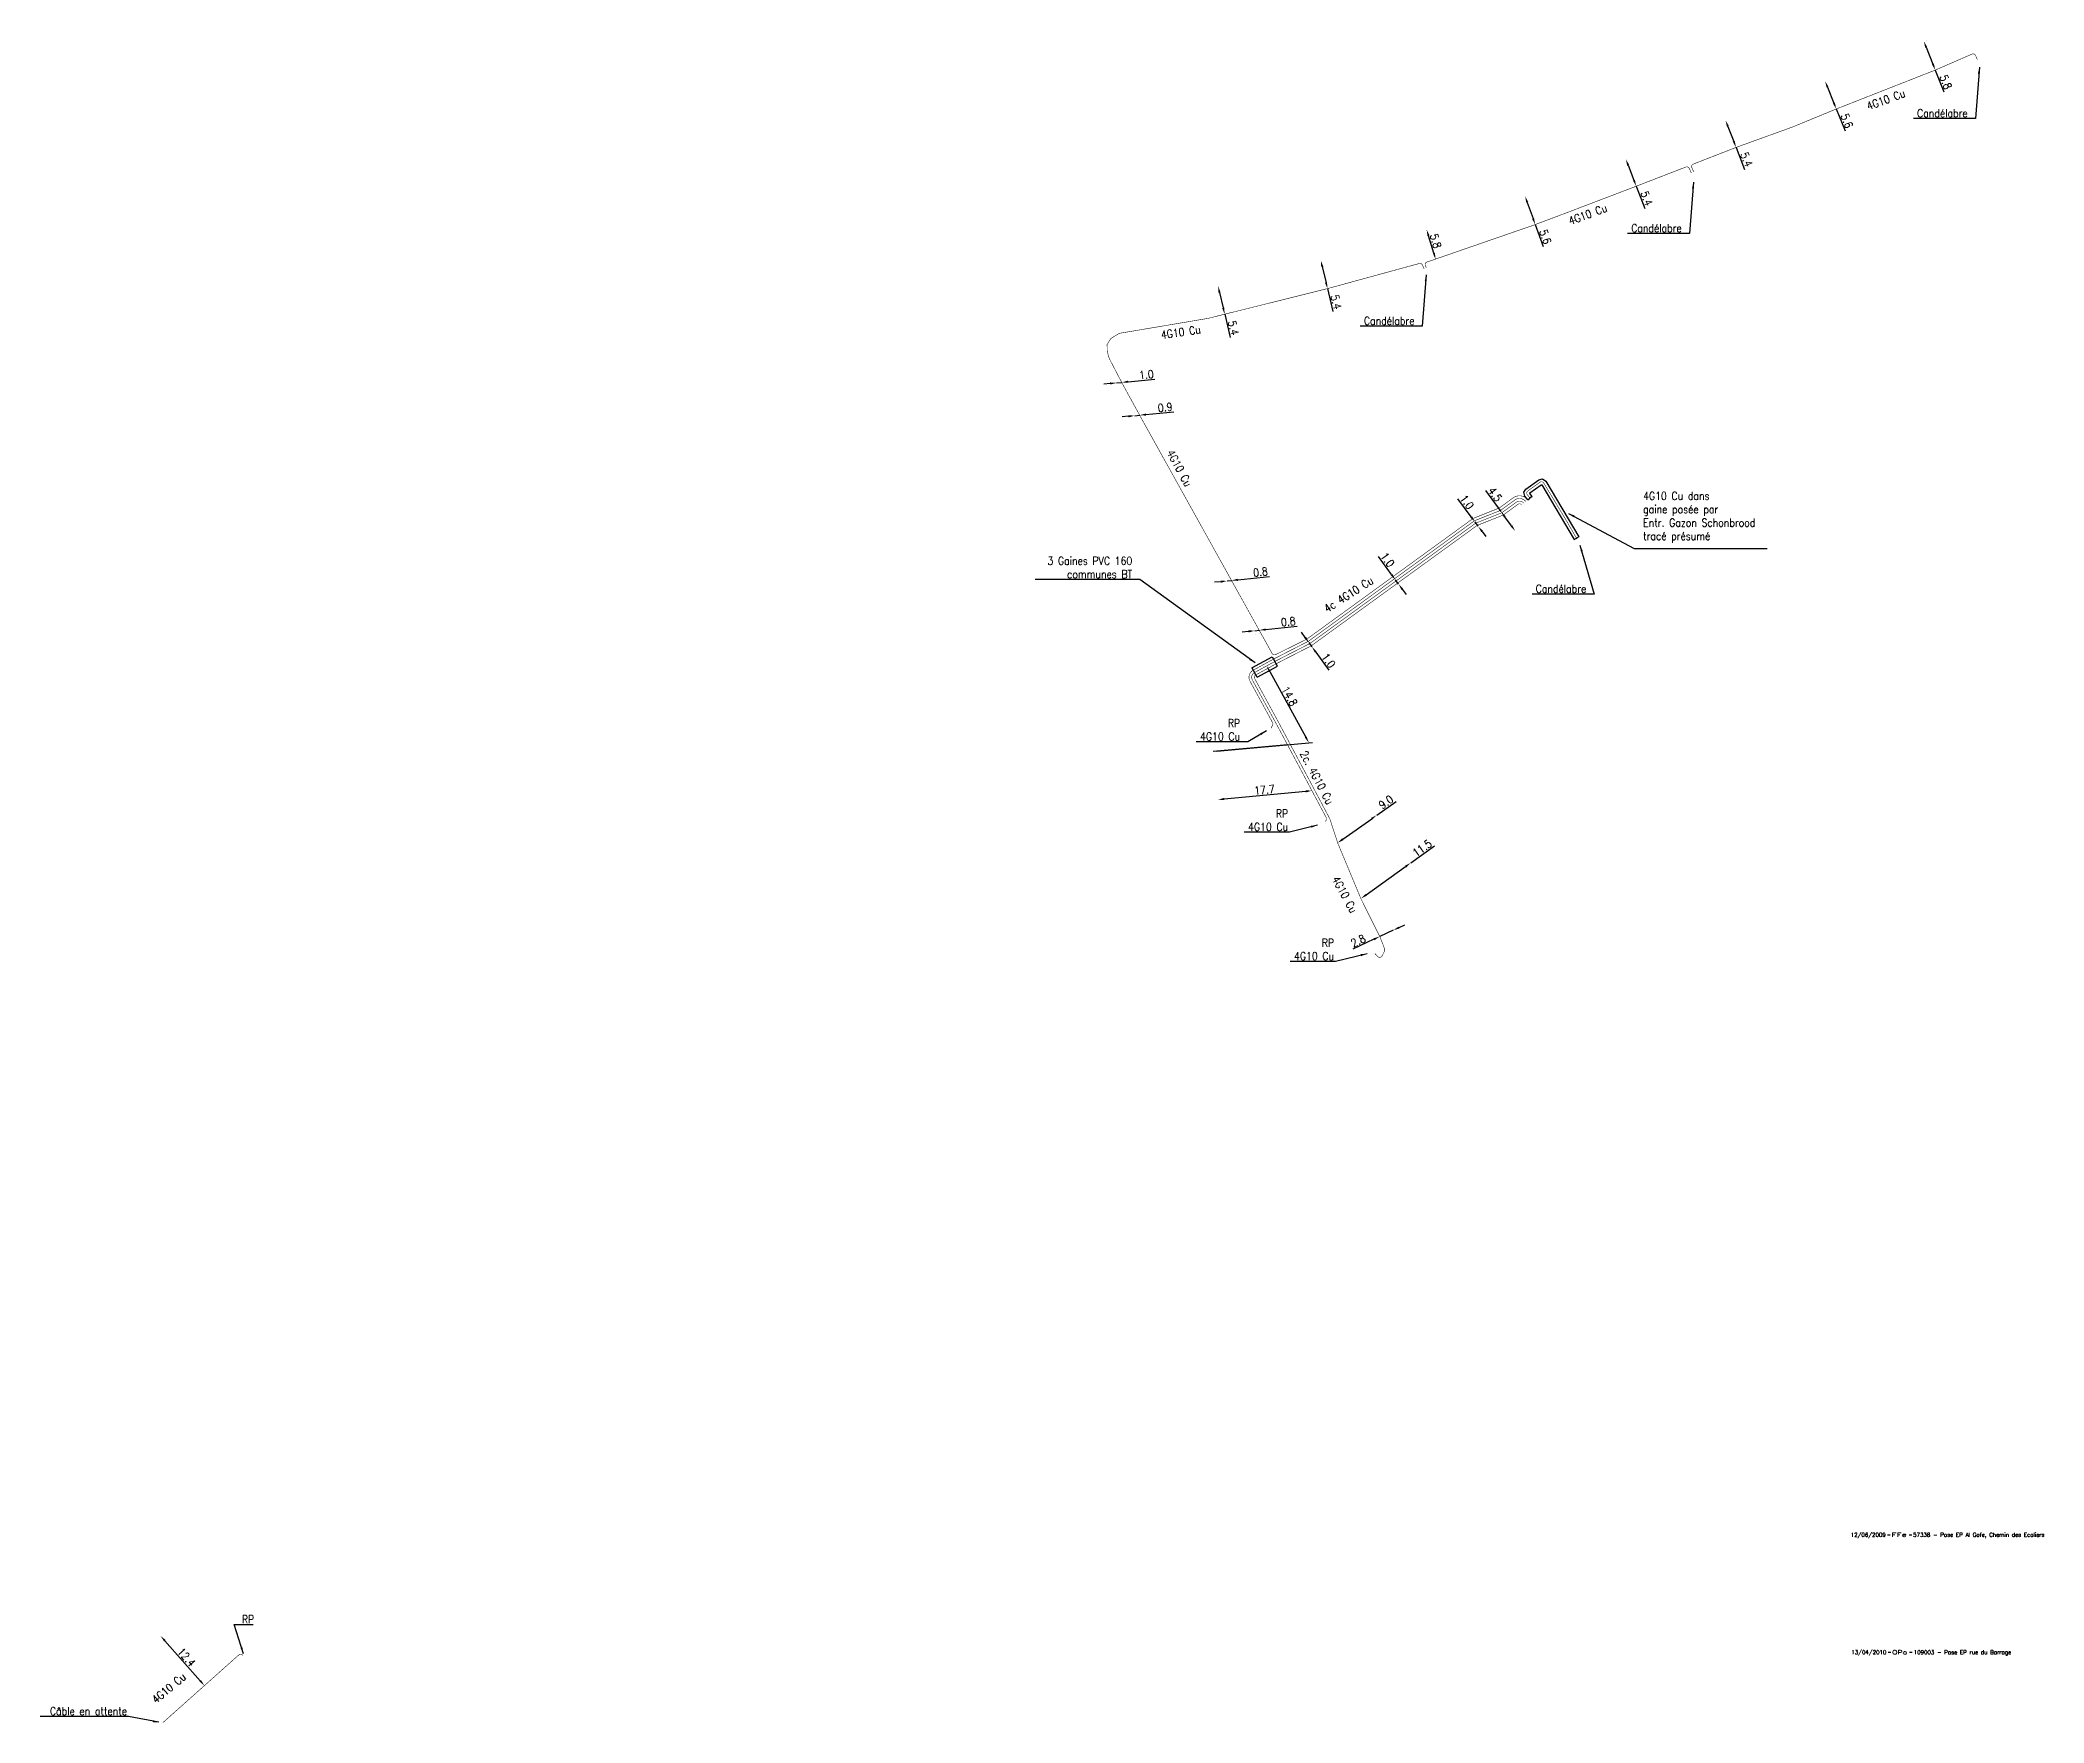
# Model space of a CAD drawing. Header units: millimetres. Extents: x 270011 to 271006, y 126226 to 126740.
# Drawn here: x 270102.3 to 270477.1, y 126225.9 to 126540.7 of the extents above; entities that cross this region are included whole.
import ezdxf
from ezdxf.enums import TextEntityAlignment as Align

# ---------------------------------------------------------------- set-up
doc = ezdxf.new("R2010")
doc.units = ezdxf.units.MM
doc.header["$PDMODE"] = 34
doc.linetypes.add('B_ST_Al', pattern=[2000, 1000, 1000])
doc.linetypes.add('E_ST_Cu', pattern=[2000, 1000, 1000])
doc.layers.get('0').update_dxf_attribs({"linetype": 'CONTINUOUS'})
doc.layers.get('DEFPOINTS').update_dxf_attribs({"linetype": 'CONTINUOUS'})
doc.layers.add('E_110', color=1, linetype='CONTINUOUS')
doc.layers.add('E_400', color=7, linetype='CONTINUOUS')
doc.layers.add('E_910', color=7, linetype='CONTINUOUS', plot=False)
doc.styles.get("Standard").update_dxf_attribs({"font": 'romans.shx', "width": 0.85})
doc.dimstyles.get("Standard").update_dxf_attribs({"dimtxt": 1.5, "dimasz": 1.2, "dimexe": 0.625, "dimexo": 0.625, "dimgap": 0.25, "dimtad": 1, "dimdec": 1, "dimzin": 0, "dimdsep": 46, "dimtxsty": 'Standard', "dimcen": -0.5, "dimadec": 0, "dimazin": 0, "dimtfac": 1, "dimtdec": 1, "dimtmove": 0, "dimatfit": 3, "dimfxl": 0, "dimtolj": 1, "dimtzin": 0, "dimarcsym": 0})

msp = doc.modelspace()

# ---------------------------------------------------------------- texts
at = {"layer": 'E_110', "linetype": 'E_ST_Cu', "width": 0.85}
for s, rotation, p in [('4G10 Cu', 20.1418, (270447.52, 126529.59)), ('4G10 Cu', 20.1418, (270391.77, 126508.13)), ('4G10 Cu', 8.2555, (270315.65, 126486.09)), ('4G10 Cu', 298.5853, (270315.39, 126460.64)), ('4c 4G10 Cu', 32.7097, (270347.04, 126437.01)), ('2c. 4G10 Cu', 297.6989, (270341.09, 126402.74)), ('4G10 Cu', 298.5853, (270346.3, 126380.87))]:
    msp.add_text(s, height=1.5, rotation=rotation, dxfattribs=at).set_placement(p, align=Align.MIDDLE)
at = {"layer": 'E_110', "linetype": 'B_ST_Al', "width": 0.85}
msp.add_text('4G10 Cu', height=1.5, rotation=40, dxfattribs=at).set_placement((270126.4, 126232.39), align=Align.MIDDLE)
at = {"layer": 'E_110', "linetype": 'Continuous', "char_height": 1.5}
for s, insert, attachment_point in [('Candélabre', (270462.81, 126527.04), 6), ('Candélabre', (270409.34, 126505.54), 6), ('Candélabre', (270359.36, 126488.2), 6), ('Candélabre', (270391.48, 126438.08), 6), ('RP\\P4G10 Cu', (270326.75, 126411.68), 6), ('RP\\P4G10 Cu', (270335.73, 126394.77), 6), ('RP\\P4G10 Cu', (270344.32, 126370.6), 6), ('RP', (270140.06, 126245.26), 4)]:
    msp.add_mtext(s, dxfattribs=dict(at, insert=insert, attachment_point=attachment_point))
at = {"layer": 'E_110', "insert": (270118.59, 126228.08), "char_height": 1.5, "attachment_point": 6}
msp.add_mtext('Câble en attente', dxfattribs=at)
at = {"layer": 'E_400', "char_height": 1.5}
for s, insert, attachment_point in [('4G10 Cu dans \\Pgaine posée par\\PEntr. Gazon Schonbrood\\Ptracé présumé', (270402.12, 126451.44), 4), ('3 Gaines PVC 160\\Pcommunes BT', (270306.57, 126442.05), 6)]:
    msp.add_mtext(s, dxfattribs=dict(at, insert=insert, attachment_point=attachment_point))

# ---------------------------------------------------------------- blocks, each defined once
blk = doc.blocks.new('*D0')
at = {"layer": 'DEFPOINTS', "color": 0, "linetype": 'Continuous', "transparency": 16777216}
for p in [(270454.61, 126540.5), (270454.61, 126540.5), (270456.76, 126535.12)]:
    blk.add_point(p, dxfattribs=at)
at = {"layer": 'E_110', "color": 0, "linetype": 'Continuous', "lineweight": -2, "transparency": 16777216}
for p, q in [((270455.06, 126539.39), (270456.31, 126536.23)), ((270455.19, 126540.74), (270455.19, 126540.74)), ((270456.76, 126535.12), (270458.38, 126531.04)), ((270457.34, 126535.35), (270457.34, 126535.35))]:
    blk.add_line(p, q, dxfattribs=at)
at = {"layer": 'E_110', "color": 0, "linetype": 'Continuous', "transparency": 16777216}
for points in [[(270455.24, 126539.46), (270454.87, 126539.32), (270454.61, 126540.5)], [(270456.5, 126536.3), (270456.13, 126536.16), (270456.76, 126535.12)]]:
    blk.add_solid(points, dxfattribs=at)
at = {"layer": 'E_110', "color": 0, "linetype": 'Continuous', "transparency": 16777216, "insert": (270458.72, 126532.89), "char_height": 1.5, "attachment_point": 5, "rotation": 291.7082}
blk.add_mtext('\\A1;5.8', dxfattribs=at)
blk = doc.blocks.new('*D1')
at = {"layer": 'DEFPOINTS', "color": 0, "linetype": 'Continuous', "transparency": 16777216}
for p in [(270436.16, 126533.03), (270436.16, 126533.03), (270438.24, 126527.84)]:
    blk.add_point(p, dxfattribs=at)
at = {"layer": 'E_110', "color": 0, "linetype": 'Continuous', "lineweight": -2, "transparency": 16777216}
for p, q in [((270436.6, 126531.92), (270437.8, 126528.95)), ((270438.24, 126527.84), (270439.87, 126523.78))]:
    blk.add_line(p, q, dxfattribs=at)
at = {"layer": 'E_110', "color": 0, "linetype": 'Continuous', "transparency": 16777216}
for points in [[(270436.79, 126531.99), (270436.42, 126531.84), (270436.16, 126533.03)], [(270437.98, 126529.02), (270437.61, 126528.87), (270438.24, 126527.84)]]:
    blk.add_solid(points, dxfattribs=at)
at = {"layer": 'E_110', "color": 0, "linetype": 'Continuous', "transparency": 16777216, "insert": (270440.21, 126525.62), "char_height": 1.5, "attachment_point": 5, "rotation": 291.8936}
blk.add_mtext('\\A1;5.6', dxfattribs=at)
blk = doc.blocks.new('*D2')
at = {"layer": 'DEFPOINTS', "color": 0, "linetype": 'Continuous', "transparency": 16777216}
for p in [(270417.54, 126525.68), (270417.54, 126525.68), (270419.5, 126520.65)]:
    blk.add_point(p, dxfattribs=at)
at = {"layer": 'E_110', "color": 0, "linetype": 'Continuous', "lineweight": -2, "transparency": 16777216}
for p, q in [((270417.98, 126524.56), (270419.06, 126521.77)), ((270419.5, 126520.65), (270421.1, 126516.52))]:
    blk.add_line(p, q, dxfattribs=at)
at = {"layer": 'E_110', "color": 0, "linetype": 'Continuous', "transparency": 16777216}
for points in [[(270418.16, 126524.64), (270417.79, 126524.49), (270417.54, 126525.68)], [(270419.25, 126521.84), (270418.88, 126521.7), (270419.5, 126520.65)]]:
    blk.add_solid(points, dxfattribs=at)
at = {"layer": 'E_110', "color": 0, "linetype": 'Continuous', "transparency": 16777216, "insert": (270421.45, 126518.39), "char_height": 1.5, "attachment_point": 5, "rotation": 291.2275}
blk.add_mtext('\\A1;5.4', dxfattribs=at)
blk = doc.blocks.new('*D3')
at = {"layer": 'DEFPOINTS', "color": 0, "linetype": 'Continuous', "transparency": 16777216}
for p in [(270398.89, 126518.43), (270398.89, 126518.43), (270400.83, 126513.39)]:
    blk.add_point(p, dxfattribs=at)
at = {"layer": 'E_110', "color": 0, "linetype": 'Continuous', "lineweight": -2, "transparency": 16777216}
for p, q in [((270399.32, 126517.31), (270400.4, 126514.51)), ((270400.83, 126513.39), (270402.42, 126509.25))]:
    blk.add_line(p, q, dxfattribs=at)
at = {"layer": 'E_110', "color": 0, "linetype": 'Continuous', "transparency": 16777216}
for points in [[(270399.51, 126517.38), (270399.13, 126517.24), (270398.89, 126518.43)], [(270400.58, 126514.58), (270400.21, 126514.44), (270400.83, 126513.39)]]:
    blk.add_solid(points, dxfattribs=at)
at = {"layer": 'E_110', "color": 0, "linetype": 'Continuous', "transparency": 16777216, "insert": (270402.77, 126511.12), "char_height": 1.5, "attachment_point": 5, "rotation": 291.0175}
blk.add_mtext('\\A1;5.4', dxfattribs=at)
blk = doc.blocks.new('*D4')
at = {"layer": 'DEFPOINTS', "color": 0, "linetype": 'Continuous', "transparency": 16777216}
for p in [(270380.05, 126511.48), (270380.05, 126511.48), (270381.94, 126506.21)]:
    blk.add_point(p, dxfattribs=at)
at = {"layer": 'E_110', "color": 0, "linetype": 'Continuous', "lineweight": -2, "transparency": 16777216}
for p, q in [((270380.46, 126510.35), (270381.53, 126507.34)), ((270381.94, 126506.21), (270383.41, 126502.09))]:
    blk.add_line(p, q, dxfattribs=at)
at = {"layer": 'E_110', "color": 0, "linetype": 'Continuous', "transparency": 16777216}
for points in [[(270380.65, 126510.42), (270380.27, 126510.28), (270380.05, 126511.48)], [(270381.72, 126507.4), (270381.35, 126507.27), (270381.94, 126506.21)]]:
    blk.add_solid(points, dxfattribs=at)
at = {"layer": 'E_110', "color": 0, "linetype": 'Continuous', "transparency": 16777216, "insert": (270383.82, 126503.92), "char_height": 1.5, "attachment_point": 5, "rotation": 289.6772}
blk.add_mtext('\\A1;5.6', dxfattribs=at)
blk = doc.blocks.new('*D5')
at = {"layer": 'DEFPOINTS', "color": 0, "linetype": 'Continuous', "transparency": 16777216}
for p in [(270361.63, 126505.27), (270361.63, 126505.27), (270363.32, 126499.73)]:
    blk.add_point(p, dxfattribs=at)
at = {"layer": 'E_110', "color": 0, "linetype": 'Continuous', "lineweight": -2, "transparency": 16777216}
for p, q in [((270362.97, 126500.87), (270361.98, 126504.13)), ((270363.92, 126499.91), (270363.92, 126499.91))]:
    blk.add_line(p, q, dxfattribs=at)
at = {"layer": 'E_110', "color": 0, "linetype": 'Continuous', "transparency": 16777216}
for points in [[(270362.17, 126504.18), (270361.79, 126504.07), (270361.63, 126505.27)], [(270363.16, 126500.93), (270362.78, 126500.82), (270363.32, 126499.73)]]:
    blk.add_solid(points, dxfattribs=at)
at = {"layer": 'E_110', "color": 0, "linetype": 'Continuous', "transparency": 16777216, "insert": (270363.32, 126503.14), "char_height": 1.5, "attachment_point": 5, "rotation": 286.9838}
blk.add_mtext('\\A1;5.8', dxfattribs=at)
blk = doc.blocks.new('*D6')
at = {"layer": 'DEFPOINTS', "color": 0, "linetype": 'Continuous', "transparency": 16777216}
for p in [(270341.84, 126499.49), (270341.84, 126499.49), (270343.08, 126494.23)]:
    blk.add_point(p, dxfattribs=at)
at = {"layer": 'E_110', "color": 0, "linetype": 'Continuous', "lineweight": -2, "transparency": 16777216}
for p, q in [((270342.12, 126498.32), (270342.81, 126495.4)), ((270343.08, 126494.23), (270344.1, 126489.92))]:
    blk.add_line(p, q, dxfattribs=at)
at = {"layer": 'E_110', "color": 0, "linetype": 'Continuous', "transparency": 16777216}
for points in [[(270342.31, 126498.36), (270341.92, 126498.27), (270341.84, 126499.49)], [(270343, 126495.44), (270342.61, 126495.35), (270343.08, 126494.23)]]:
    blk.add_solid(points, dxfattribs=at)
at = {"layer": 'E_110', "color": 0, "linetype": 'Continuous', "transparency": 16777216, "insert": (270344.7, 126491.72), "char_height": 1.5, "attachment_point": 5, "rotation": 283.3036}
blk.add_mtext('\\A1;5.4', dxfattribs=at)
blk = doc.blocks.new('*D7')
at = {"layer": 'DEFPOINTS', "color": 0, "linetype": 'Continuous', "transparency": 16777216}
for p in [(270322.62, 126494.69), (270322.62, 126494.69), (270323.86, 126489.44)]:
    blk.add_point(p, dxfattribs=at)
at = {"layer": 'E_110', "color": 0, "linetype": 'Continuous', "lineweight": -2, "transparency": 16777216}
for p, q in [((270322.89, 126493.53), (270323.58, 126490.61)), ((270323.86, 126489.44), (270324.89, 126485.08))]:
    blk.add_line(p, q, dxfattribs=at)
at = {"layer": 'E_110', "color": 0, "linetype": 'Continuous', "transparency": 16777216}
for points in [[(270323.09, 126493.57), (270322.7, 126493.48), (270322.62, 126494.69)], [(270323.78, 126490.65), (270323.39, 126490.56), (270323.86, 126489.44)]]:
    blk.add_solid(points, dxfattribs=at)
at = {"layer": 'E_110', "color": 0, "linetype": 'Continuous', "transparency": 16777216, "insert": (270325.49, 126486.89), "char_height": 1.5, "attachment_point": 5, "rotation": 283.3036}
blk.add_mtext('\\A1;5.4', dxfattribs=at)
blk = doc.blocks.new('*D8')
at = {"layer": 'DEFPOINTS', "color": 0, "linetype": 'Continuous', "transparency": 16777216}
for p in [(270355.4, 126374.19), (270355.4, 126374.19), (270352.86, 126373)]:
    blk.add_point(p, dxfattribs=at)
at = {"layer": 'E_110', "color": 0, "linetype": 'Continuous', "lineweight": -2, "transparency": 16777216}
for p, q in [((270355.4, 126374.19), (270352.86, 126373)), ((270356.48, 126374.7), (270357.57, 126375.21)), ((270351.78, 126372.49), (270347.82, 126370.63))]:
    blk.add_line(p, q, dxfattribs=at)
at = {"layer": 'E_110', "color": 0, "linetype": 'Continuous', "transparency": 16777216}
for points in [[(270356.4, 126374.88), (270356.57, 126374.52), (270355.4, 126374.19)], [(270351.69, 126372.67), (270351.86, 126372.31), (270352.86, 126373)]]:
    blk.add_solid(points, dxfattribs=at)
at = {"layer": 'E_110', "color": 0, "linetype": 'Continuous', "transparency": 16777216, "insert": (270348.83, 126372.21), "char_height": 1.5, "attachment_point": 5, "rotation": 25.1495}
blk.add_mtext('\\A1;2.8', dxfattribs=at)
blk = doc.blocks.new('*D9')
at = {"layer": 'DEFPOINTS', "color": 0, "linetype": 'Continuous', "transparency": 16777216}
for p in [(270358.67, 126386.8), (270358.67, 126386.8), (270349.33, 126380.1)]:
    blk.add_point(p, dxfattribs=at)
at = {"layer": 'E_110', "color": 0, "linetype": 'Continuous', "lineweight": -2, "transparency": 16777216}
for p, q in [((270358.67, 126386.8), (270363.07, 126389.95)), ((270350.3, 126380.8), (270357.7, 126386.1))]:
    blk.add_line(p, q, dxfattribs=at)
at = {"layer": 'E_110', "color": 0, "linetype": 'Continuous', "transparency": 16777216}
for points in [[(270357.58, 126386.27), (270357.82, 126385.94), (270358.67, 126386.8)], [(270350.19, 126380.96), (270350.42, 126380.64), (270349.33, 126380.1)]]:
    blk.add_solid(points, dxfattribs=at)
at = {"layer": 'E_110', "color": 0, "linetype": 'Continuous', "transparency": 16777216, "insert": (270360.78, 126389.54), "char_height": 1.5, "attachment_point": 5, "rotation": 35.6266}
blk.add_mtext('\\A1;11.5', dxfattribs=at)
blk = doc.blocks.new('*D10')
at = {"layer": 'DEFPOINTS', "color": 0, "linetype": 'Continuous', "transparency": 16777216}
for p in [(270352.33, 126395.74), (270352.33, 126395.74), (270344.99, 126390.53)]:
    blk.add_point(p, dxfattribs=at)
at = {"layer": 'E_110', "color": 0, "linetype": 'Continuous', "lineweight": -2, "transparency": 16777216}
for p, q in [((270352.33, 126395.74), (270355.9, 126398.27)), ((270345.97, 126391.22), (270351.35, 126395.04))]:
    blk.add_line(p, q, dxfattribs=at)
at = {"layer": 'E_110', "color": 0, "linetype": 'Continuous', "transparency": 16777216}
for points in [[(270351.24, 126395.21), (270351.47, 126394.88), (270352.33, 126395.74)], [(270345.86, 126391.39), (270346.09, 126391.06), (270344.99, 126390.53)]]:
    blk.add_solid(points, dxfattribs=at)
at = {"layer": 'E_110', "color": 0, "linetype": 'Continuous', "transparency": 16777216, "insert": (270354.03, 126398.17), "char_height": 1.5, "attachment_point": 5, "rotation": 35.3611}
blk.add_mtext('\\A1;9.0', dxfattribs=at)
blk = doc.blocks.new('*D11')
at = {"layer": 'DEFPOINTS', "color": 0, "linetype": 'Continuous', "transparency": 16777216}
for p in [(270340.2, 126400.29), (270322.58, 126398.62), (270322.58, 126398.62)]:
    blk.add_point(p, dxfattribs=at)
at = {"layer": 'E_110', "color": 0, "linetype": 'Continuous', "lineweight": -2, "transparency": 16777216}
blk.add_line((270339.01, 126400.17), (270323.77, 126398.73), dxfattribs=at)
at = {"layer": 'E_110', "color": 0, "linetype": 'Continuous', "transparency": 16777216}
for points in [[(270338.99, 126400.37), (270339.02, 126399.97), (270340.2, 126400.29)], [(270323.75, 126398.93), (270323.79, 126398.53), (270322.58, 126398.62)]]:
    blk.add_solid(points, dxfattribs=at)
at = {"layer": 'E_110', "color": 0, "linetype": 'Continuous', "transparency": 16777216, "insert": (270331.29, 126400.45), "char_height": 1.5, "attachment_point": 5, "rotation": 5.4099}
blk.add_mtext('\\A1;17.7', dxfattribs=at)
blk = doc.blocks.new('*D12')
at = {"layer": 'DEFPOINTS', "color": 0, "linetype": 'Continuous', "transparency": 16777216}
for p in [(270303.63, 126476.59), (270303.63, 126476.59), (270304.6, 126476.69)]:
    blk.add_point(p, dxfattribs=at)
at = {"layer": 'E_110', "color": 0, "linetype": 'Continuous', "lineweight": -2, "transparency": 16777216}
for p, q in [((270302.44, 126476.48), (270301.24, 126476.36)), ((270303.63, 126476.59), (270304.6, 126476.69)), ((270305.79, 126476.81), (270310.8, 126477.3))]:
    blk.add_line(p, q, dxfattribs=at)
at = {"layer": 'E_110', "color": 0, "linetype": 'Continuous', "transparency": 16777216}
for points in [[(270302.42, 126476.68), (270302.46, 126476.28), (270303.63, 126476.59)], [(270305.77, 126477.01), (270305.81, 126476.61), (270304.6, 126476.69)]]:
    blk.add_solid(points, dxfattribs=at)
at = {"layer": 'E_110', "color": 0, "linetype": 'Continuous', "transparency": 16777216, "insert": (270309.21, 126478.15), "char_height": 1.5, "attachment_point": 5, "rotation": 5.6482}
blk.add_mtext('\\A1;1.0', dxfattribs=at)
blk = doc.blocks.new('*D13')
at = {"layer": 'DEFPOINTS', "color": 0, "linetype": 'Continuous', "transparency": 16777216}
for p in [(270307.05, 126470.46), (270307.05, 126470.46), (270307.95, 126470.55)]:
    blk.add_point(p, dxfattribs=at)
at = {"layer": 'E_110', "color": 0, "linetype": 'Continuous', "lineweight": -2, "transparency": 16777216}
for p, q in [((270306.99, 126471.08), (270306.99, 126471.08)), ((270307.05, 126470.46), (270307.95, 126470.55)), ((270307.88, 126471.17), (270307.88, 126471.17)), ((270309.14, 126470.67), (270314.37, 126471.18)), ((270305.86, 126470.34), (270304.66, 126470.22))]:
    blk.add_line(p, q, dxfattribs=at)
at = {"layer": 'E_110', "color": 0, "linetype": 'Continuous', "transparency": 16777216}
for points in [[(270305.84, 126470.54), (270305.88, 126470.14), (270307.05, 126470.46)], [(270309.12, 126470.86), (270309.16, 126470.47), (270307.95, 126470.55)]]:
    blk.add_solid(points, dxfattribs=at)
at = {"layer": 'E_110', "color": 0, "linetype": 'Continuous', "transparency": 16777216, "insert": (270312.72, 126472.02), "char_height": 1.5, "attachment_point": 5, "rotation": 5.6482}
blk.add_mtext('\\A1;0.9', dxfattribs=at)
blk = doc.blocks.new('*D14')
at = {"layer": 'DEFPOINTS', "color": 0, "linetype": 'Continuous', "transparency": 16777216}
for p in [(270324.32, 126439.53), (270324.32, 126439.53), (270325.11, 126439.62)]:
    blk.add_point(p, dxfattribs=at)
at = {"layer": 'E_110', "color": 0, "linetype": 'Continuous', "lineweight": -2, "transparency": 16777216}
for p, q in [((270323.12, 126439.4), (270321.93, 126439.28)), ((270324.32, 126439.53), (270325.11, 126439.62)), ((270326.31, 126439.75), (270332.23, 126440.39))]:
    blk.add_line(p, q, dxfattribs=at)
at = {"layer": 'E_110', "color": 0, "linetype": 'Continuous', "transparency": 16777216}
for points in [[(270323.1, 126439.6), (270323.15, 126439.2), (270324.32, 126439.53)], [(270326.28, 126439.95), (270326.33, 126439.55), (270325.11, 126439.62)]]:
    blk.add_solid(points, dxfattribs=at)
at = {"layer": 'E_110', "color": 0, "linetype": 'Continuous', "transparency": 16777216, "insert": (270330.55, 126441.21), "char_height": 1.5, "attachment_point": 5, "rotation": 6.1521}
blk.add_mtext('\\A1;0.8', dxfattribs=at)
blk = doc.blocks.new('*D15')
at = {"layer": 'DEFPOINTS', "color": 0, "linetype": 'Continuous', "transparency": 16777216}
for p in [(270329.52, 126430.23), (270329.52, 126430.23), (270330.32, 126430.32)]:
    blk.add_point(p, dxfattribs=at)
at = {"layer": 'E_110', "color": 0, "linetype": 'Continuous', "lineweight": -2, "transparency": 16777216}
for p, q in [((270328.33, 126430.1), (270327.13, 126429.97)), ((270329.52, 126430.23), (270330.32, 126430.32)), ((270329.59, 126429.61), (270329.59, 126429.61)), ((270330.38, 126429.69), (270330.38, 126429.69)), ((270331.51, 126430.44), (270337.43, 126431.08))]:
    blk.add_line(p, q, dxfattribs=at)
at = {"layer": 'E_110', "color": 0, "linetype": 'Continuous', "transparency": 16777216}
for points in [[(270328.31, 126430.3), (270328.35, 126429.9), (270329.52, 126430.23)], [(270331.49, 126430.64), (270331.53, 126430.25), (270330.32, 126430.32)]]:
    blk.add_solid(points, dxfattribs=at)
at = {"layer": 'E_110', "color": 0, "linetype": 'Continuous', "transparency": 16777216, "insert": (270335.75, 126431.91), "char_height": 1.5, "attachment_point": 5, "rotation": 6.1521}
blk.add_mtext('\\A1;0.8', dxfattribs=at)
blk = doc.blocks.new('GIS_MODF')
at = {"color": 0, "linetype": 'Continuous', "flags": 128}
for points in [[(-2.26, -0.01), (-1.76, -0.01)], [(1.76, -0.01), (2.26, -0.01)]]:
    blk.add_lwpolyline(points, dxfattribs=at)
at = {"color": 0, "linetype": 'Continuous'}
blk.add_attdef('DATE', text='', height=0.75, dxfattribs=at).set_placement((-2.58, -0.39), align=Align.RIGHT)
at = {"color": 0, "linetype": 'Continuous', "width": 3.590909}
blk.add_attdef('USER', text='', height=0.75, dxfattribs=at).set_placement((-1.52, -0.39), (1.31, -0.39), align=Align.FIT)
at = {"color": 0, "linetype": 'Continuous'}
blk.add_attdef('DESC', (2.53, -0.39), '', height=0.75, dxfattribs=at)
blk = doc.blocks.new('*D16')
at = {"layer": 'DEFPOINTS', "color": 0, "linetype": 'Continuous', "transparency": 16777216}
for p in [(270331.71, 126423.64), (270321.73, 126407.61), (270339.6, 126409.26)]:
    blk.add_point(p, dxfattribs=at)
at = {"layer": 'E_110', "color": 0, "linetype": 'Continuous', "lineweight": -2, "transparency": 16777216}
for p, q in [((270331.04, 126423.58), (270331.04, 126423.58)), ((270332.29, 126422.59), (270339.02, 126410.31)), ((270322.41, 126407.68), (270340.28, 126409.32))]:
    blk.add_line(p, q, dxfattribs=at)
at = {"layer": 'E_110', "color": 0, "linetype": 'Continuous', "transparency": 16777216}
for points in [[(270332.47, 126422.68), (270332.12, 126422.49), (270331.71, 126423.64)], [(270339.2, 126410.41), (270338.85, 126410.22), (270339.6, 126409.26)]]:
    blk.add_solid(points, dxfattribs=at)
at = {"layer": 'E_110', "color": 0, "linetype": 'Continuous', "transparency": 16777216, "insert": (270335.97, 126417.96), "char_height": 1.5, "attachment_point": 5, "rotation": 298.739}
blk.add_mtext('\\A1;14.8', dxfattribs=at)
blk = doc.blocks.new('*D17')
at = {"layer": 'DEFPOINTS', "color": 0, "linetype": 'Continuous', "transparency": 16777216}
for p in [(270321.73, 126407.61), (270321.73, 126407.61), (270335.6, 126408.89)]:
    blk.add_point(p, dxfattribs=at)
at = {"layer": 'E_110', "color": 0, "linetype": 'Continuous', "lineweight": -2, "transparency": 16777216}
blk.add_line((270335.6, 126408.89), (270321.73, 126407.61), dxfattribs=at)
blk = doc.blocks.new('_None')
blk = doc.blocks.new('*D21')
at = {"layer": 'DEFPOINTS', "color": 0, "linetype": 'Continuous', "transparency": 16777216}
for p in [(270339.61, 126428.01), (270340.19, 126427.2), (270340.19, 126427.2)]:
    blk.add_point(p, dxfattribs=at)
at = {"layer": 'E_110', "color": 0, "linetype": 'Continuous', "lineweight": -2, "transparency": 16777216}
for p, q in [((270338.9, 126428.98), (270338.2, 126429.95)), ((270339.61, 126428.01), (270340.19, 126427.2)), ((270340.9, 126426.23), (270343.35, 126422.83))]:
    blk.add_line(p, q, dxfattribs=at)
at = {"layer": 'E_110', "color": 0, "linetype": 'Continuous', "transparency": 16777216}
for points in [[(270339.07, 126429.1), (270338.74, 126428.86), (270339.61, 126428.01)], [(270341.06, 126426.34), (270340.74, 126426.11), (270340.19, 126427.2)]]:
    blk.add_solid(points, dxfattribs=at)
at = {"layer": 'E_110', "color": 0, "linetype": 'Continuous', "transparency": 16777216, "insert": (270343.29, 126424.63), "char_height": 1.5, "attachment_point": 5, "rotation": 305.9076}
blk.add_mtext('\\A1;1.0', dxfattribs=at)
blk = doc.blocks.new('*D22')
at = {"layer": 'DEFPOINTS', "color": 0, "linetype": 'Continuous', "transparency": 16777216}
for p in [(270355.79, 126439.75), (270356.38, 126438.95), (270356.38, 126438.95)]:
    blk.add_point(p, dxfattribs=at)
at = {"layer": 'E_110', "color": 0, "linetype": 'Continuous', "lineweight": -2, "transparency": 16777216}
for p, q in [((270355.08, 126440.73), (270352.62, 126444.12)), ((270356.38, 126438.95), (270355.79, 126439.75)), ((270355.87, 126438.58), (270355.87, 126438.58)), ((270357.08, 126437.97), (270357.79, 126437))]:
    blk.add_line(p, q, dxfattribs=at)
at = {"layer": 'E_110', "color": 0, "linetype": 'Continuous', "transparency": 16777216}
for points in [[(270355.24, 126440.84), (270354.92, 126440.61), (270355.79, 126439.75)], [(270357.24, 126438.09), (270356.92, 126437.86), (270356.38, 126438.95)]]:
    blk.add_solid(points, dxfattribs=at)
at = {"layer": 'E_110', "color": 0, "linetype": 'Continuous', "transparency": 16777216, "insert": (270354.31, 126443.49), "char_height": 1.5, "attachment_point": 5, "rotation": 305.9805}
blk.add_mtext('\\A1;1.0', dxfattribs=at)
blk = doc.blocks.new('*D23')
at = {"layer": 'DEFPOINTS', "color": 0, "linetype": 'Continuous', "transparency": 16777216}
for p in [(270370.68, 126450.57), (270371.27, 126449.76), (270371.27, 126449.76)]:
    blk.add_point(p, dxfattribs=at)
at = {"layer": 'E_110', "color": 0, "linetype": 'Continuous', "lineweight": -2, "transparency": 16777216}
for p, q in [((270369.97, 126451.53), (270367.48, 126454.91)), ((270371.27, 126449.76), (270370.68, 126450.57)), ((270371.99, 126448.8), (270372.7, 126447.83))]:
    blk.add_line(p, q, dxfattribs=at)
at = {"layer": 'E_110', "color": 0, "linetype": 'Continuous', "transparency": 16777216}
for points in [[(270370.13, 126451.65), (270369.81, 126451.41), (270370.68, 126450.57)], [(270372.15, 126448.92), (270371.83, 126448.68), (270371.27, 126449.76)]]:
    blk.add_solid(points, dxfattribs=at)
at = {"layer": 'E_110', "color": 0, "linetype": 'Continuous', "transparency": 16777216, "insert": (270369.17, 126454.3), "char_height": 1.5, "attachment_point": 5, "rotation": 306.4009}
blk.add_mtext('\\A1;1.0', dxfattribs=at)
blk = doc.blocks.new('*D24')
at = {"layer": 'DEFPOINTS', "color": 0, "linetype": 'Continuous', "transparency": 16777216}
for p in [(270375.54, 126452.51), (270378.19, 126448.87), (270378.19, 126448.87)]:
    blk.add_point(p, dxfattribs=at)
at = {"layer": 'E_110', "color": 0, "linetype": 'Continuous', "lineweight": -2, "transparency": 16777216}
for p, q in [((270375.54, 126452.51), (270372.68, 126456.43)), ((270377.49, 126449.84), (270376.25, 126451.54))]:
    blk.add_line(p, q, dxfattribs=at)
at = {"layer": 'E_110', "color": 0, "linetype": 'Continuous', "transparency": 16777216}
for points in [[(270376.41, 126451.66), (270376.09, 126451.42), (270375.54, 126452.51)], [(270377.65, 126449.96), (270377.33, 126449.72), (270378.19, 126448.87)]]:
    blk.add_solid(points, dxfattribs=at)
at = {"layer": 'E_110', "color": 0, "linetype": 'Continuous', "transparency": 16777216, "insert": (270374.42, 126455.74), "char_height": 1.5, "attachment_point": 5, "rotation": 306.1169}
blk.add_mtext('\\A1;4.5', dxfattribs=at)
blk = doc.blocks.new('*D19')
at = {"layer": 'DEFPOINTS', "color": 0, "linetype": 'Continuous', "transparency": 16777216}
for p in [(270124.86, 126242.16), (270133.06, 126232.86), (270133.06, 126232.86)]:
    blk.add_point(p, dxfattribs=at)
at = {"layer": 'E_110', "color": 0, "linetype": 'Continuous', "lineweight": -2, "transparency": 16777216}
blk.add_line((270125.65, 126241.26), (270132.27, 126233.76), dxfattribs=at)
at = {"layer": 'E_110', "color": 0, "linetype": 'Continuous', "transparency": 16777216}
for points in [[(270125.8, 126241.39), (270125.5, 126241.13), (270124.86, 126242.16)], [(270132.42, 126233.89), (270132.12, 126233.63), (270133.06, 126232.86)]]:
    blk.add_solid(points, dxfattribs=at)
at = {"layer": 'E_110', "color": 0, "linetype": 'Continuous', "transparency": 16777216, "insert": (270129.71, 126238.17), "char_height": 1.5, "attachment_point": 5, "rotation": 311.4128}
blk.add_mtext('\\A1;12.4', dxfattribs=at)

# ---------------------------------------------------------------- dimensions: what is measured, and where the dimension line sits
at = {"layer": 'E_110', "linetype": 'Continuous'}
for base, p1, p2, angle, picture, middle in [((270454.61, 126540.5), (270456.76, 126535.12), (270454.61, 126540.5), 291.7082, '*D0', (270457.79, 126532.52)), ((270436.16, 126533.03), (270438.24, 126527.84), (270436.16, 126533.03), 291.8936, '*D1', (270439.28, 126525.25)), ((270417.54, 126525.68), (270419.5, 126520.65), (270417.54, 126525.68), 291.2275, '*D2', (270420.52, 126518.02)), ((270398.89, 126518.43), (270400.83, 126513.39), (270398.89, 126518.43), 291.0175, '*D3', (270401.84, 126510.76)), ((270380.05, 126511.48), (270381.94, 126506.21), (270380.05, 126511.48), 289.6772, '*D4', (270382.88, 126503.58)), ((270361.63, 126505.27), (270363.32, 126499.73), (270361.63, 126505.27), 286.9838, '*D5', (270362.37, 126502.85)), ((270341.84, 126499.49), (270343.08, 126494.23), (270341.84, 126499.49), 283.3036, '*D6', (270343.73, 126491.49)), ((270322.62, 126494.69), (270323.86, 126489.44), (270322.62, 126494.69), 283.3036, '*D7', (270324.52, 126486.66)), ((270303.63, 126476.59), (270304.6, 126476.69), (270303.63, 126476.59), 5.6482, '*D12', (270309.31, 126477.16)), ((270307.05, 126470.46), (270307.95, 126470.55), (270307.05, 126470.46), 5.6482, '*D13', (270312.82, 126471.03)), ((270371.27, 126449.76), (270370.68, 126450.57), (270371.27, 126449.76), 126.4009, '*D23', (270368.37, 126453.7)), ((270378.19, 126448.87), (270375.54, 126452.51), (270378.19, 126448.87), 126.1169, '*D24', (270373.61, 126455.15)), ((270356.38, 126438.95), (270355.79, 126439.75), (270356.38, 126438.95), 125.9805, '*D22', (270353.5, 126442.91)), ((270324.32, 126439.53), (270325.11, 126439.62), (270324.32, 126439.53), 6.1521, '*D14', (270330.65, 126440.22)), ((270329.52, 126430.23), (270330.32, 126430.32), (270329.52, 126430.23), 6.1521, '*D15', (270335.86, 126430.91)), ((270340.19, 126427.2), (270339.61, 126428.01), (270340.19, 126427.2), 125.9076, '*D21', (270342.48, 126424.04)), ((270322.58, 126398.62), (270340.2, 126400.29), (270322.58, 126398.62), 5.4099, '*D11', (270331.39, 126399.45)), ((270352.33, 126395.74), (270344.99, 126390.53), (270352.33, 126395.74), 215.3611, '*D10', (270354.6, 126397.35)), ((270358.67, 126386.8), (270349.33, 126380.1), (270358.67, 126386.8), 215.6266, '*D9', (270361.36, 126388.72)), ((270355.4, 126374.19), (270352.86, 126373), (270355.4, 126374.19), 205.1495, '*D8', (270349.25, 126371.31)), ((270133.06, 126232.86), (270124.86, 126242.16), (270133.06, 126232.86), 131.4128, '*D19', (270128.96, 126237.51))]:
    dim = msp.add_linear_dim(base=base, p1=p1, p2=p2, angle=angle, dimstyle='Standard', dxfattribs=at)
    dim.commit()
    dim.dimension.update_dxf_attribs({"geometry": picture, "text_midpoint": middle, "dimtype": 160})
dim = msp.add_linear_dim(base=(270339.6, 126409.26), p1=(270331.71, 126423.64), p2=(270321.73, 126407.61), angle=118.739, text='14.8', dimstyle='Standard', dxfattribs=at)
dim.commit()
dim.dimension.update_dxf_attribs({"geometry": '*D16', "text_midpoint": (270335.09, 126417.48), "dimtype": 160})
dim = msp.add_linear_dim(base=(270321.73, 126407.61), p1=(270335.6, 126408.89), p2=(270321.73, 126407.61), angle=5.2612, text=' ', dimstyle='Standard', override={"dimblk1": 'None', "dimblk2": 'None', "dimsah": 1}, dxfattribs=at)
dim.commit()
dim.dimension.update_dxf_attribs({"geometry": '*D17', "text_midpoint": (270328.43, 126408.23), "dimtype": 160})

# ---------------------------------------------------------------- linework, layer by layer
at = {"layer": 'E_110', "linetype": 'E_ST_Cu', "const_width": 0.1, "flags": 128}
for points in [[(270411.58, 126516.06), (270411.22, 126516.86, -0.428559), (270411.5, 126517.53), (270419.5, 126520.65), (270430.09, 126524.48), (270438.24, 126527.84), (270456.76, 126535.12), (270463.62, 126538.11, -0.414214), (270464.28, 126537.85), (270464.62, 126537.08)], [(270411.12, 126515.87), (270410.74, 126516.72, 0.400013), (270410.1, 126516.98), (270400.83, 126513.39), (270386.88, 126508.07), (270381.94, 126506.21), (270361.69, 126499.2, 0.44025), (270361.4, 126498.52), (270361.58, 126498.11)], [(270380.56, 126454.72, 0.400449), (270377.82, 126455.09), (270375.26, 126453.22, -0.062753), (270375.15, 126453.16), (270370.55, 126451.32, 0.062155), (270370.11, 126451.08), (270355.35, 126440.36), (270339.2, 126428.64, -0.042614), (270339.13, 126428.6), (270333.44, 126425.79, -0.433602), (270332.73, 126425.97), (270307.95, 126470.55), (270304.6, 126476.69), (270302.27, 126481.17), (270301.9, 126482.45), (270301.86, 126483.76), (270302.58, 126484.91), (270304.15, 126485.86), (270320.79, 126488.67), (270320.79, 126488.67), (270323.86, 126489.44), (270323.86, 126489.44), (270343.08, 126494.23), (270360.25, 126498.93, -0.368796), (270360.84, 126498.65), (270361.16, 126497.92)], [(270380.95, 126455.04), (270380.46, 126455.66, -0.426769), (270380.56, 126456.38), (270382.81, 126458, -0.437908), (270383.53, 126457.85), (270387.55, 126451.19), (270389.75, 126447.37)], [(270380.16, 126454.41, 0.399303), (270378.11, 126454.68), (270375.56, 126452.82, -0.062753), (270375.34, 126452.69), (270370.73, 126450.86, 0.062155), (270370.41, 126450.68), (270355.64, 126439.96), (270339.56, 126428.28, -0.038904), (270339.42, 126428.2), (270333, 126424.92), (270329.19, 126422.83, 0.413399), (270328.59, 126420.79), (270332.82, 126413.02, -0.248902), (270332.83, 126412.56), (270332.54, 126411.99)], [(270379.77, 126454.11, 0.397014), (270378.41, 126454.28), (270375.85, 126452.41, -0.062753), (270375.52, 126452.23), (270370.92, 126450.39, 0.062155), (270370.7, 126450.27), (270355.93, 126439.55), (270339.85, 126427.87, -0.038947), (270339.65, 126427.75), (270333.26, 126424.49), (270329.43, 126422.39, 0.413399), (270329.03, 126421.03), (270333.69, 126412.48), (270339.42, 126401.72), (270342.85, 126395.26, -0.410114), (270342.65, 126394.58), (270342.62, 126394.57)], [(270379.38, 126453.8, 0.390165), (270378.7, 126453.87), (270376.14, 126452.01, -0.062753), (270375.71, 126451.77), (270371.1, 126449.93, 0.062155), (270371, 126449.87), (270356.23, 126439.15), (270340.17, 126427.49, -0.03877), (270339.91, 126427.33), (270333.52, 126424.06), (270329.67, 126421.95, 0.413399), (270329.47, 126421.27), (270334.13, 126412.72), (270339.86, 126401.95), (270343.52, 126395.04), (270344.99, 126390.53), (270349.33, 126380.1), (270352.86, 126373), (270353.53, 126371.36), (270353.71, 126370.82), (270353.71, 126370.19), (270353.3, 126369.39, -0.511406), (270352.5, 126369.26), (270351.94, 126369.83)], [(270125.28, 126225.92), (270133.06, 126232.86), (270139.5, 126238.61, -0.415056), (270140.21, 126238.56), (270140.27, 126238.5)]]:
    msp.add_lwpolyline(points, format="xyb", dxfattribs=at)
at = {"layer": 'E_400', "color": 7, "linetype": 'CONTINUOUS'}
for p, q in [((270379.82, 126456.12), (270380.18, 126456.72)), ((270380, 126455.43), (270379.82, 126456.12)), ((270380.18, 126456.72), (270382.61, 126458.46)), ((270380.89, 126455.96), (270380.93, 126456.03)), ((270380.91, 126455.89), (270380.89, 126455.96)), ((270381.34, 126455.34), (270380.91, 126455.89)), ((270380.93, 126456.03), (270383.02, 126457.53)), ((270382.61, 126458.46), (270383.32, 126458.62)), ((270383.02, 126457.53), (270383.1, 126457.55)), ((270383.1, 126457.55), (270383.16, 126457.5)), ((270383.16, 126457.5), (270389.23, 126447.28)), ((270383.32, 126458.62), (270383.91, 126458.2)), ((270383.91, 126458.2), (270390.09, 126447.79)), ((270380.55, 126454.73), (270380, 126455.43)), ((270380.55, 126454.73), (270380.95, 126455.04)), ((270381.34, 126455.34), (270380.95, 126455.04)), ((270389.23, 126447.28), (270389.66, 126447.54)), ((270390.09, 126447.79), (270389.66, 126447.54)), ((270328.95, 126423.26), (270332.76, 126425.36)), ((270328.95, 126423.26), (270329.43, 126422.39)), ((270329.91, 126421.51), (270329.43, 126422.39)), ((270329.91, 126421.51), (270333.72, 126423.6)), ((270332.76, 126425.36), (270333.24, 126424.48)), ((270333.72, 126423.6), (270333.24, 126424.48))]:
    msp.add_line(p, q, dxfattribs=at)

# ---------------------------------------------------------------- block references
at = {"layer": 'E_910'}
ref = msp.add_blockref('GIS_MODF', (270450.08, 126261.09), dxfattribs=at)
ref.add_attrib('DATE', '12/06/2009', dxfattribs={"layer": '0', "color": 0, "linetype": 'Continuous', "height": 0.75}).set_placement((270447.5, 126260.7), align=Align.RIGHT)
ref.add_attrib('USER', 'FFe', dxfattribs={"layer": '0', "color": 0, "linetype": 'Continuous', "height": 0.75, "width": 1.54902}).set_placement((270448.57, 126260.7), (270451.39, 126260.7), align=Align.FIT)
ref.add_attrib('DESC', '57338 - Pose EP Al Gofe, Chemin des Ecoliers', (270452.61, 126260.7), dxfattribs={"layer": '0', "color": 0, "linetype": 'Continuous', "height": 0.75})
ref = msp.add_blockref('GIS_MODF', (270450.19, 126239.1), dxfattribs=at)
ref.add_attrib('DATE', '13/04/2010', dxfattribs={"layer": '0', "color": 0, "linetype": 'Continuous', "height": 0.75}).set_placement((270447.61, 126238.71), align=Align.RIGHT)
ref.add_attrib('USER', 'OPo', dxfattribs={"layer": '0', "color": 0, "linetype": 'Continuous', "height": 0.75, "width": 1.338983}).set_placement((270448.68, 126238.71), (270451.5, 126238.71), align=Align.FIT)
ref.add_attrib('DESC', '109003 - Pose EP rue du Barrage', (270452.72, 126238.71), dxfattribs={"layer": '0', "color": 0, "linetype": 'Continuous', "height": 0.75})

msp.set_redraw_order([(e.dxf.handle, doc.entitydb.next_handle()) for e in msp.query("TEXT MTEXT ATTDEF DIMENSION ARC_DIMENSION")])  # texts and dimensions are drawn at this point

# ---------------------------------------------------------------- leaders
at = {"layer": 'E_110', "linetype": 'Continuous', "annotation_type": 0, "has_hookline": 1}
for points, hookline_direction, text_width in [([(270465.01, 126535.65), (270464.26, 126526.04), (270463.06, 126526.04)], 1, 10.14), ([(270411.54, 126514.15), (270410.79, 126504.54), (270409.59, 126504.54)], 1, 10.14), ([(270361.56, 126496.82), (270360.81, 126487.2), (270359.61, 126487.2)], 1, 10.14), ([(270390.31, 126446.25), (270392.93, 126437.08), (270391.73, 126437.08)], 1, 10.14), ([(270331.67, 126411.52), (270328.2, 126409.43), (270327, 126409.43)], 1, 8.2), ([(270341.21, 126393.85), (270335.98, 126392.52)], 1, 8.2), ([(270350.48, 126369.8), (270344.57, 126368.35)], 1, 8.2), ([(270140.35, 126238.81), (270138.61, 126244.26), (270139.81, 126244.26)], 0, 2.12)]:
    msp.add_leader(points, dimstyle='Standard', dxfattribs=dict(at, hookline_direction=hookline_direction, text_width=text_width))
at = {"layer": 'E_110', "annotation_type": 0, "has_hookline": 1, "hookline_direction": 1, "text_width": 16.27}
msp.add_leader([(270124.56, 126225.99), (270118.84, 126227.08)], dimstyle='Standard', dxfattribs=at)
at = {"layer": 'E_400', "annotation_type": 0, "has_hookline": 1}
for points, hookline_direction, text_width in [([(270388.16, 126452.16), (270400.45, 126445.62), (270401.65, 126445.62)], 0, 23.44), ([(270329.55, 126424.2), (270308.02, 126439.8), (270306.82, 126439.8)], 1, 18.15)]:
    msp.add_leader(points, dimstyle='Standard', dxfattribs=dict(at, hookline_direction=hookline_direction, text_width=text_width))

doc.saveas('drawing.dxf')
